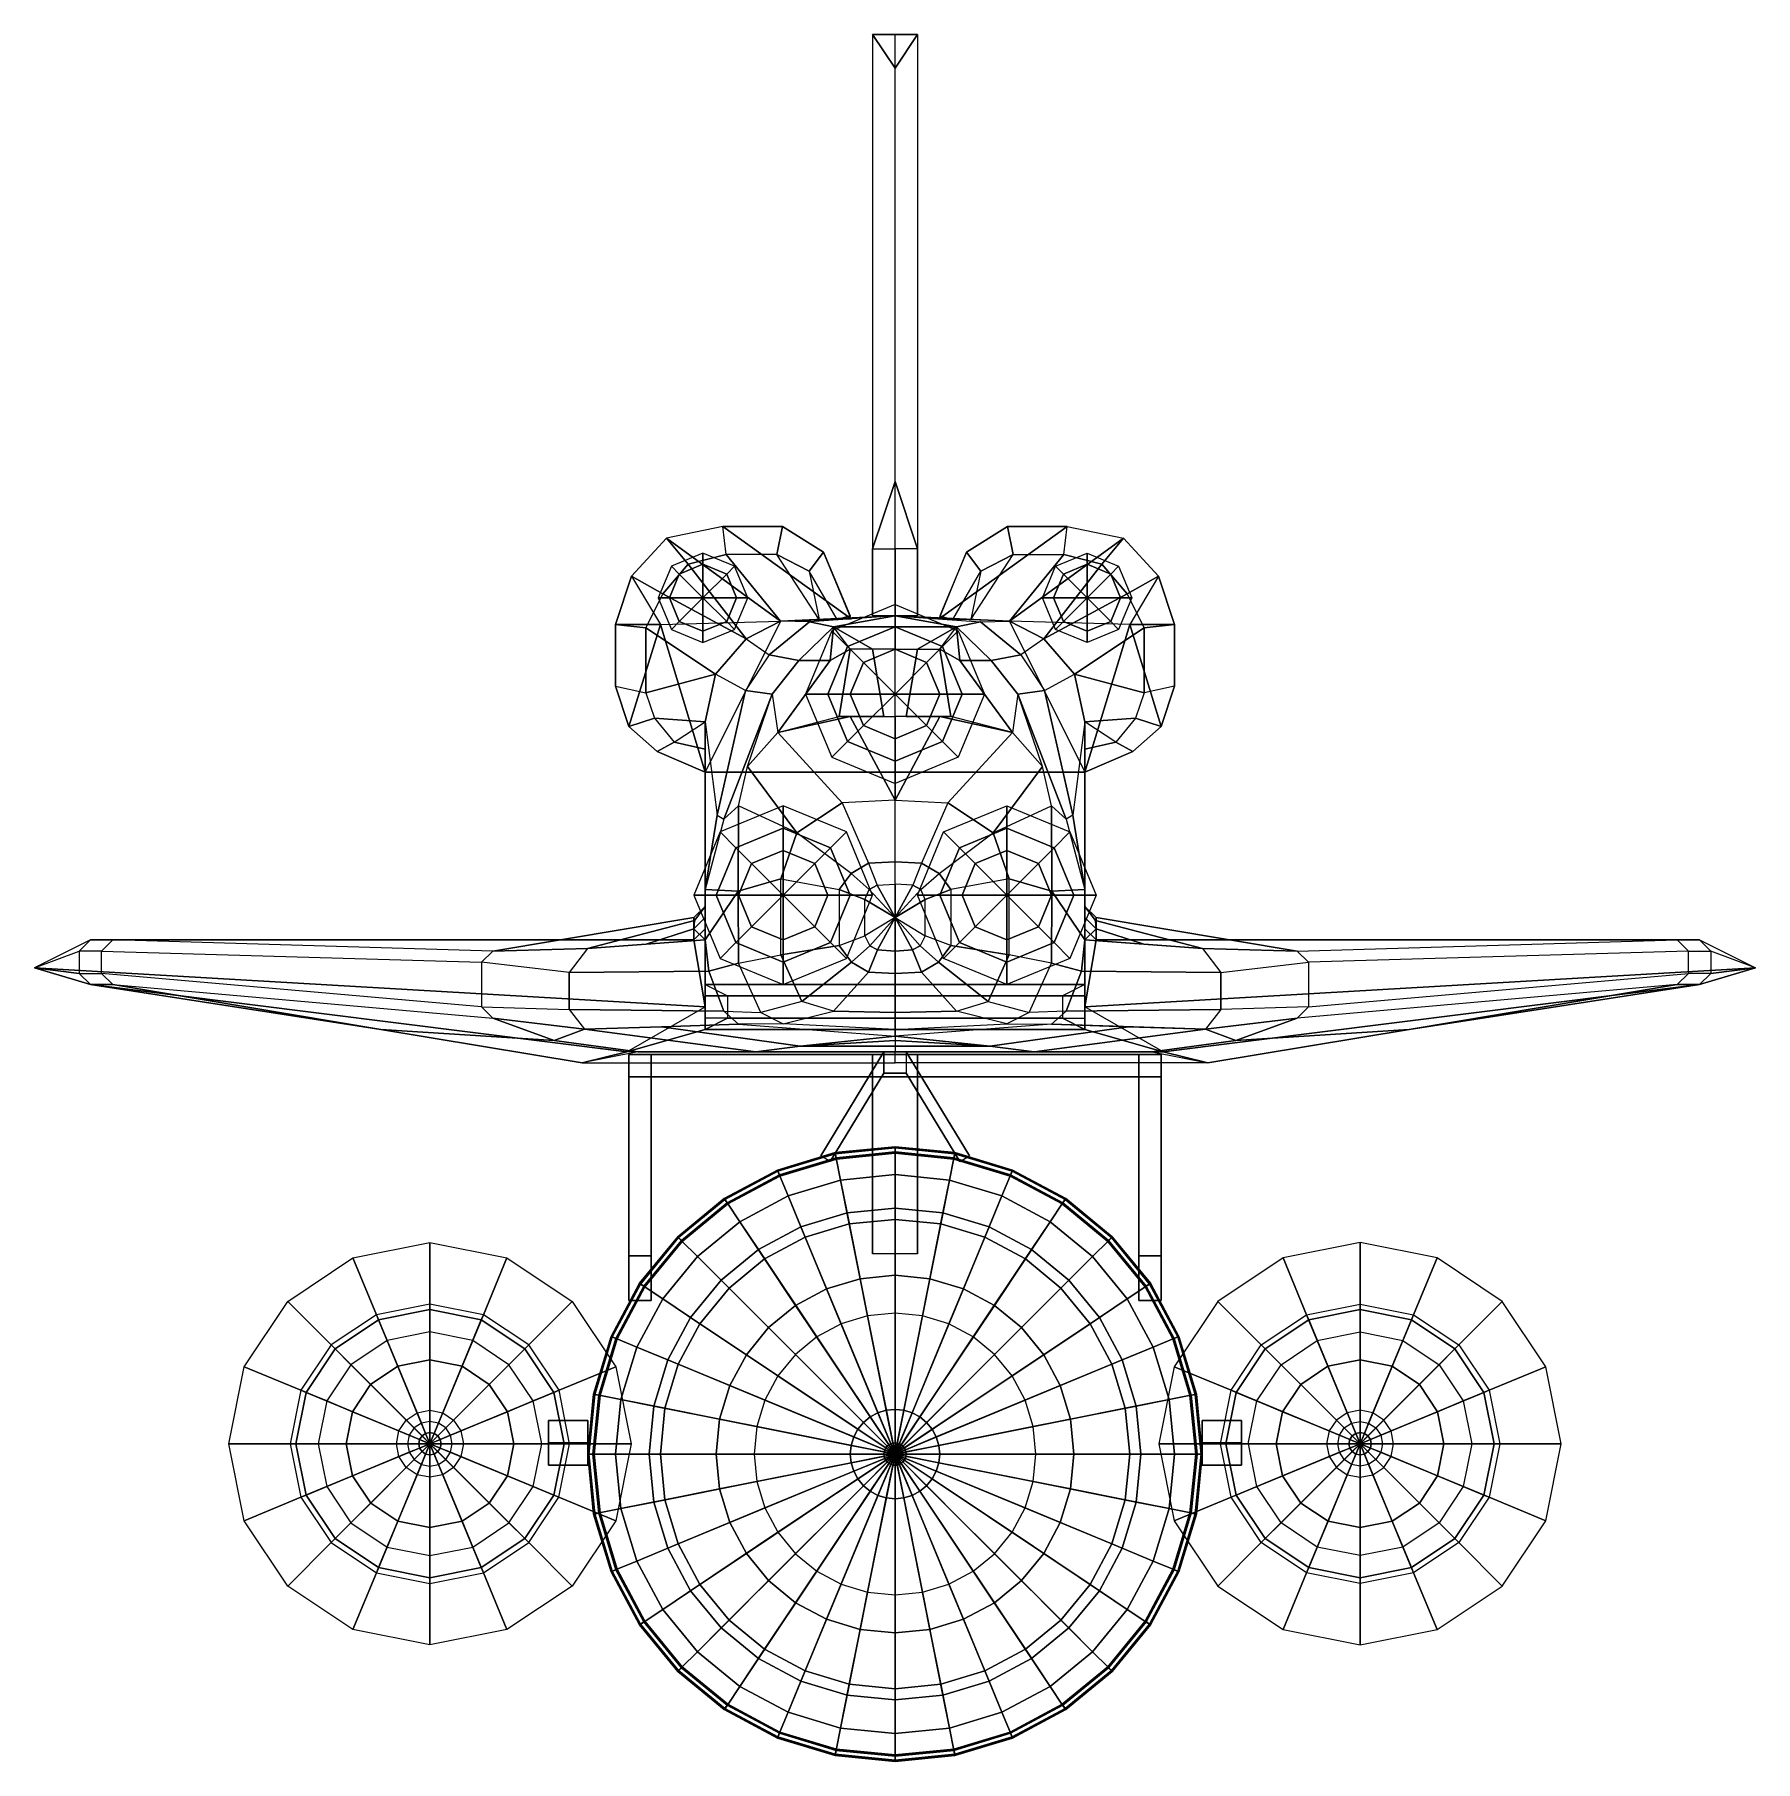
# Model space of a CAD drawing. Extents: x -203.4 to -126.4, y -13.8 to 63.5.
import ezdxf

# ---------------------------------------------------------------- set-up
doc = ezdxf.new("R2010")
doc.units = 0
doc.layers.get('0').update_dxf_attribs({"linetype": 'CONTINUOUS'})
for name, color, linetype in [('EXTERNAL_TANK', 7, 'CONTINUOUS'), ('LEFT_SRB', 7, 'CONTINUOUS'), ('ORBITER', 7, 'CONTINUOUS'), ('ORBITER_MOUNTS', 2, 'CONTINUOUS'), ('RIGHT_SRB', 7, 'CONTINUOUS')]:
    doc.layers.add(name, color=color, linetype=linetype)

# ---------------------------------------------------------------- blocks, each defined once
blk = doc.blocks.new('QTR_SRB')
at = {"linetype": 'CONTINUOUS'}
for points in [[(-27.059, 0.462, 12), (-26.583, -1.93, 12), (-29.124, -2.982, 4), (-29.809, 0.462, 4)], [(-26.583, -1.93, 12), (-25.228, -3.957, 12), (-27.173, -5.902, 4), (-29.124, -2.982, 4)], [(-25.228, -3.957, 12), (-23.2, -5.312, 12), (-24.253, -7.853, 4), (-27.173, -5.902, 4)], [(-23.2, -5.312, 12), (-20.809, -5.788, 12), (-20.809, -8.538, 4), (-24.253, -7.853, 4)]]:
    blk.add_3dface(points, dxfattribs=at)
at = {"color": 250, "linetype": 'CONTINUOUS'}
for points in [[(-27.059, 0.462, 12), (-26.583, -1.93, 12), (-20.809, 0.462, 12), (-27.059, 0.462, 12)], [(-26.583, -1.93, 12), (-25.228, -3.957, 12), (-20.809, 0.462, 12), (-26.583, -1.93, 12)], [(-25.228, -3.957, 12), (-23.2, -5.312, 12), (-20.809, 0.462, 12), (-25.228, -3.957, 12)], [(-23.2, -5.312, 12), (-20.809, -5.788, 12), (-20.809, 0.462, 12), (-23.2, -5.312, 12)]]:
    blk.add_3dface(points, dxfattribs=at)
at = {"color": 7, "linetype": 'CONTINUOUS'}
for points in [[(-26.583, -1.93, 12), (-26.352, -1.834, 12.75), (-26.809, 0.462, 12.75), (-27.059, 0.462, 12)], [(-21.733, 0.079, 140.05), (-26.352, -1.834, 125.05), (-26.809, 0.462, 125.05), (-21.809, 0.462, 140.05)], [(-26.352, -1.834, 12.75), (-26.352, -1.834, 125.05), (-26.809, 0.462, 125.05), (-26.809, 0.462, 12.75)], [(-21.516, -0.245, 140.05), (-25.051, -3.781, 125.05), (-26.352, -1.834, 125.05), (-21.733, 0.079, 140.05)], [(-21.309, 0.462, 140.65), (-21.809, 0.462, 140.05), (-21.733, 0.079, 140.05), (-21.271, 0.271, 140.65)], [(-21.271, 0.271, 140.65), (-21.733, 0.079, 140.05), (-21.516, -0.245, 140.05), (-21.162, 0.108, 140.65)], [(-21.162, 0.108, 140.65), (-21.516, -0.245, 140.05), (-21.191, -0.462, 140.05), (-21, 0, 140.65)], [(-21.309, 0.462, 140.65), (-21.271, 0.271, 140.65), (-20.809, 0.462, 140.85), (-21.309, 0.462, 140.65)], [(-21.271, 0.271, 140.65), (-21.162, 0.108, 140.65), (-20.809, 0.462, 140.85), (-21.271, 0.271, 140.65)], [(-21, 0, 140.65), (-21.191, -0.462, 140.05), (-20.809, -0.538, 140.05), (-20.809, -0.038, 140.65)], [(-21.162, 0.108, 140.65), (-21, 0, 140.65), (-20.809, 0.462, 140.85), (-21.162, 0.108, 140.65)], [(-21, 0, 140.65), (-20.809, -0.038, 140.65), (-20.809, 0.462, 140.85), (-21, 0, 140.65)], [(-21.191, -0.462, 140.05), (-23.105, -5.081, 125.05), (-25.051, -3.781, 125.05), (-21.516, -0.245, 140.05)], [(-20.809, -0.538, 140.05), (-20.809, -5.538, 125.05), (-23.105, -5.081, 125.05), (-21.191, -0.462, 140.05)], [(-25.228, -3.957, 12), (-25.051, -3.781, 12.75), (-26.352, -1.834, 12.75), (-26.583, -1.93, 12)], [(-25.051, -3.781, 12.75), (-25.051, -3.781, 125.05), (-26.352, -1.834, 125.05), (-26.352, -1.834, 12.75)], [(-23.2, -5.312, 12), (-23.105, -5.081, 12.75), (-25.051, -3.781, 12.75), (-25.228, -3.957, 12)], [(-23.105, -5.081, 12.75), (-23.105, -5.081, 125.05), (-25.051, -3.781, 125.05), (-25.051, -3.781, 12.75)], [(-20.809, -5.788, 12), (-20.809, -5.538, 12.75), (-23.105, -5.081, 12.75), (-23.2, -5.312, 12)], [(-20.809, -5.538, 12.75), (-20.809, -5.538, 125.05), (-23.105, -5.081, 125.05), (-23.105, -5.081, 12.75)]]:
    blk.add_3dface(points, dxfattribs=at)
at = {"color": 23, "linetype": 'CONTINUOUS'}
for points in [[(-26.352, -1.834), (-26.809, 0.462), (-25.809, 0.462, 4), (-25.428, -1.451, 4)], [(-24.559, 0.462, 8), (-25.809, 0.462, 4), (-25.428, -1.451, 4), (-24.273, -0.973, 8)], [(-24.559, 0.462, 8), (-24.273, -0.973, 8), (-22.194, -0.112, 12), (-22.309, 0.462, 12)], [(-24.273, -0.973, 8), (-23.46, -2.19, 8), (-21.869, -0.599, 12), (-22.194, -0.112, 12)], [(-23.46, -2.19, 8), (-22.244, -3.003, 8), (-21.383, -0.924, 12), (-21.869, -0.599, 12)], [(-25.051, -3.781), (-26.352, -1.834), (-25.428, -1.451, 4), (-24.344, -3.074, 4)], [(-24.273, -0.973, 8), (-25.428, -1.451, 4), (-24.344, -3.074, 4), (-23.46, -2.19, 8)], [(-22.244, -3.003, 8), (-20.809, -3.288, 8), (-20.809, -1.038, 12), (-21.383, -0.924, 12)], [(-23.46, -2.19, 8), (-24.344, -3.074, 4), (-22.722, -4.157, 4), (-22.244, -3.003, 8)], [(-23.105, -5.081), (-25.051, -3.781), (-24.344, -3.074, 4), (-22.722, -4.157, 4)], [(-22.244, -3.003, 8), (-22.722, -4.157, 4), (-20.809, -4.538, 4), (-20.809, -3.288, 8)], [(-20.809, -5.538), (-23.105, -5.081), (-22.722, -4.157, 4), (-20.809, -4.538, 4)]]:
    blk.add_3dface(points, dxfattribs=at)
blk = doc.blocks.new('SRB')
at = {"color": 7, "linetype": 'CONTINUOUS'}
for points in [[(-15.5, 0.5, 122.65), (-13.75, 0.5, 122.65), (-13.75, 1.5, 122.65), (-15.5, 1.5, 122.65)], [(-15.5, 1.5, 122.65), (-15.5, 1.5, 117.65), (-13.75, 1.5, 119.65), (-13.75, 1.5, 122.65)], [(-15.5, 0.5, 117.65), (-15.5, 1.5, 117.65), (-13.75, 1.5, 119.65), (-13.75, 0.5, 119.65)], [(-13.75, 0.5, 119.65), (-13.75, 0.5, 122.65), (-13.75, 1.5, 122.65), (-13.75, 1.5, 119.65)], [(-15.5, 0.5, 122.65), (-15.5, 0.5, 117.65), (-13.75, 0.5, 119.65), (-13.75, 0.5, 122.65)], [(-15.5, 0.5, 117.65), (-15.5, -0.5, 117.65), (-13.75, -0.5, 119.65), (-13.75, 0.5, 119.65)], [(-15.5, 0.5, 122.65), (-15.5, 0.5, 117.65), (-13.75, 0.5, 119.65), (-13.75, 0.5, 122.65)], [(-15.5, 0.5, 122.65), (-13.75, 0.5, 122.65), (-13.75, -0.5, 122.65), (-15.5, -0.5, 122.65)], [(-15.5, 0.5, 40.65), (-15.5, -0.5, 40.65), (-13.75, -0.5, 42.65), (-13.75, 0.5, 42.65)], [(-15.5, 0.5, 45.65), (-15.5, 0.5, 40.65), (-13.75, 0.5, 42.65), (-13.75, 0.5, 45.65)], [(-15.5, 0.5, 45.65), (-13.75, 0.5, 45.65), (-13.75, -0.5, 45.65), (-15.5, -0.5, 45.65)], [(-13.75, 0.5, 119.65), (-13.75, 0.5, 122.65), (-13.75, -0.5, 122.65), (-13.75, -0.5, 119.65)], [(-13.75, 0.5, 42.65), (-13.75, 0.5, 45.65), (-13.75, -0.5, 45.65), (-13.75, -0.5, 42.65)], [(-15.5, -0.5, 122.65), (-15.5, -0.5, 117.65), (-13.75, -0.5, 119.65), (-13.75, -0.5, 122.65)], [(-15.5, -0.5, 45.65), (-15.5, -0.5, 40.65), (-13.75, -0.5, 42.65), (-13.75, -0.5, 45.65)]]:
    blk.add_3dface(points, dxfattribs=at)
for p, rotation in [((-21.271, -20.347), 270), ((-41.617, 0.924), 180), ((-20.347, 21.271), 90)]:
    blk.add_blockref('QTR_SRB', p, dxfattribs=dict(rotation=rotation))
blk.add_blockref('QTR_SRB', (0, 0))
blk = doc.blocks.new('QTR_TANK')
at = {"color": 42}
for points in [[(13.693, 0, 111.342), (13.457, 0, 111.342), (13.198, -2.625, 111.342), (13.43, -2.671, 111.342)], [(13.457, 0, 110.987), (13.693, 0, 110.987), (13.43, -2.671, 110.987), (13.198, -2.625, 110.987)], [(13.75, 0, 132.5), (13.516, 0, 132.5), (13.256, -2.637, 132.5), (13.486, -2.682, 132.5)], [(13.516, 0, 132.11), (13.693, 0, 132.11), (13.43, -2.671, 132.11), (13.256, -2.637, 132.11)], [(13.693, 0, 132.11), (13.693, 0, 111.342), (13.43, -2.671, 111.342), (13.43, -2.671, 132.11)], [(13.43, -2.671, 111.342), (13.198, -2.625, 111.342), (12.433, -5.15, 111.342), (12.651, -5.24, 111.342)], [(13.198, -2.625, 110.987), (13.43, -2.671, 110.987), (12.651, -5.24, 110.987), (12.433, -5.15, 110.987)], [(13.486, -2.682, 132.5), (13.256, -2.637, 132.5), (12.487, -5.172, 132.5), (12.703, -5.262, 132.5)], [(13.256, -2.637, 132.11), (13.43, -2.671, 132.11), (12.651, -5.24, 132.11), (12.487, -5.172, 132.11)], [(13.43, -2.671, 132.11), (13.43, -2.671, 111.342), (12.651, -5.24, 111.342), (12.651, -5.24, 132.11)], [(12.651, -5.24, 111.342), (12.433, -5.15, 111.342), (11.189, -7.476, 111.342), (11.385, -7.607, 111.342)], [(12.433, -5.15, 110.987), (12.651, -5.24, 110.987), (11.385, -7.607, 110.987), (11.189, -7.476, 110.987)], [(12.703, -5.262, 132.5), (12.487, -5.172, 132.5), (11.238, -7.509, 132.5), (11.433, -7.639, 132.5)], [(12.487, -5.172, 132.11), (12.651, -5.24, 132.11), (11.385, -7.607, 132.11), (11.238, -7.509, 132.11)], [(12.651, -5.24, 132.11), (12.651, -5.24, 111.342), (11.385, -7.607, 111.342), (11.385, -7.607, 132.11)], [(11.385, -7.607, 111.342), (11.189, -7.476, 111.342), (9.516, -9.516, 111.342), (9.682, -9.682, 111.342)], [(11.189, -7.476, 110.987), (11.385, -7.607, 110.987), (9.682, -9.682, 110.987), (9.516, -9.516, 110.987)], [(11.433, -7.639, 132.5), (11.238, -7.509, 132.5), (9.557, -9.557, 132.5), (9.723, -9.723, 132.5)], [(11.238, -7.509, 132.11), (11.385, -7.607, 132.11), (9.682, -9.682, 132.11), (9.557, -9.557, 132.11)], [(11.385, -7.607, 132.11), (11.385, -7.607, 111.342), (9.682, -9.682, 111.342), (9.682, -9.682, 132.11)], [(9.682, -9.682, 111.342), (9.516, -9.516, 111.342), (7.476, -11.189, 111.342), (7.607, -11.385, 111.342)], [(9.516, -9.516, 110.987), (9.682, -9.682, 110.987), (7.607, -11.385, 110.987), (7.476, -11.189, 110.987)], [(9.723, -9.723, 132.5), (9.557, -9.557, 132.5), (7.509, -11.238, 132.5), (7.639, -11.433, 132.5)], [(9.557, -9.557, 132.11), (9.682, -9.682, 132.11), (7.607, -11.385, 132.11), (7.509, -11.238, 132.11)], [(9.682, -9.682, 132.11), (9.682, -9.682, 111.342), (7.607, -11.385, 111.342), (7.607, -11.385, 132.11)], [(7.607, -11.385, 111.342), (7.476, -11.189, 111.342), (5.15, -12.433, 111.342), (5.24, -12.651, 111.342)], [(7.476, -11.189, 110.987), (7.607, -11.385, 110.987), (5.24, -12.651, 110.987), (5.15, -12.433, 110.987)], [(7.639, -11.433, 132.5), (7.509, -11.238, 132.5), (5.172, -12.487, 132.5), (5.262, -12.703, 132.5)], [(7.509, -11.238, 132.11), (7.607, -11.385, 132.11), (5.24, -12.651, 132.11), (5.172, -12.487, 132.11)], [(7.607, -11.385, 132.11), (7.607, -11.385, 111.342), (5.24, -12.651, 111.342), (5.24, -12.651, 132.11)], [(5.24, -12.651, 111.342), (5.15, -12.433, 111.342), (2.625, -13.198, 111.342), (2.671, -13.43, 111.342)], [(5.15, -12.433, 110.987), (5.24, -12.651, 110.987), (2.671, -13.43, 110.987), (2.625, -13.198, 110.987)], [(5.262, -12.703, 132.5), (5.172, -12.487, 132.5), (2.637, -13.256, 132.5), (2.682, -13.486, 132.5)], [(5.172, -12.487, 132.11), (5.24, -12.651, 132.11), (2.671, -13.43, 132.11), (2.637, -13.256, 132.11)], [(5.24, -12.651, 132.11), (5.24, -12.651, 111.342), (2.671, -13.43, 111.342), (2.671, -13.43, 132.11)], [(2.671, -13.43, 111.342), (2.625, -13.198, 111.342), (0, -13.457, 111.342), (0, -13.693, 111.342)], [(2.625, -13.198, 110.987), (2.671, -13.43, 110.987), (0, -13.693, 110.987), (0, -13.457, 110.987)], [(2.682, -13.486, 132.5), (2.637, -13.256, 132.5), (0, -13.516, 132.5), (0, -13.75, 132.5)], [(2.637, -13.256, 132.11), (2.671, -13.43, 132.11), (0, -13.693, 132.11), (0, -13.516, 132.11)], [(2.671, -13.43, 132.11), (2.671, -13.43, 111.342), (0, -13.693, 111.342), (0, -13.693, 132.11)]]:
    blk.add_3dface(points, dxfattribs=at)
at = {"color": 30}
for points in [[(13.457, 0, 111.342), (13.457, 0, 110.987), (13.198, -2.625, 110.987), (13.198, -2.625, 111.342)], [(13.516, 0, 132.5), (13.516, 0, 132.11), (13.256, -2.637, 132.11), (13.256, -2.637, 132.5)], [(13.198, -2.625, 111.342), (13.198, -2.625, 110.987), (12.433, -5.15, 110.987), (12.433, -5.15, 111.342)], [(13.256, -2.637, 132.5), (13.256, -2.637, 132.11), (12.487, -5.172, 132.11), (12.487, -5.172, 132.5)], [(12.433, -5.15, 111.342), (12.433, -5.15, 110.987), (11.189, -7.476, 110.987), (11.189, -7.476, 111.342)], [(12.487, -5.172, 132.5), (12.487, -5.172, 132.11), (11.238, -7.509, 132.11), (11.238, -7.509, 132.5)], [(11.189, -7.476, 111.342), (11.189, -7.476, 110.987), (9.516, -9.516, 110.987), (9.516, -9.516, 111.342)], [(11.238, -7.509, 132.5), (11.238, -7.509, 132.11), (9.557, -9.557, 132.11), (9.557, -9.557, 132.5)], [(9.516, -9.516, 111.342), (9.516, -9.516, 110.987), (7.476, -11.189, 110.987), (7.476, -11.189, 111.342)], [(9.557, -9.557, 132.5), (9.557, -9.557, 132.11), (7.509, -11.238, 132.11), (7.509, -11.238, 132.5)], [(7.476, -11.189, 111.342), (7.476, -11.189, 110.987), (5.15, -12.433, 110.987), (5.15, -12.433, 111.342)], [(7.509, -11.238, 132.5), (7.509, -11.238, 132.11), (5.172, -12.487, 132.11), (5.172, -12.487, 132.5)], [(5.15, -12.433, 111.342), (5.15, -12.433, 110.987), (2.625, -13.198, 110.987), (2.625, -13.198, 111.342)], [(5.172, -12.487, 132.5), (5.172, -12.487, 132.11), (2.637, -13.256, 132.11), (2.637, -13.256, 132.5)], [(2.625, -13.198, 111.342), (2.625, -13.198, 110.987), (0, -13.457, 110.987), (0, -13.457, 111.342)], [(2.637, -13.256, 132.5), (2.637, -13.256, 132.11), (0, -13.516, 132.11), (0, -13.516, 132.5)]]:
    blk.add_3dface(points, dxfattribs=at)
at = {"layer": 'EXTERNAL_TANK', "color": 42, "linetype": 'CONTINUOUS'}
for points in [[(6.179, -1.229, 30), (6.3, 0, 30), (0, 0, 29)], [(5.82, -2.411, 30), (6.179, -1.229, 30), (0, 0, 29)], [(5.238, -3.5, 30), (5.82, -2.411, 30), (0, 0, 29)], [(4.455, -4.455, 30), (5.238, -3.5, 30), (0, 0, 29)], [(3.5, -5.238, 30), (4.455, -4.455, 30), (0, 0, 29)], [(2.411, -5.82, 30), (3.5, -5.238, 30), (0, 0, 29)], [(1.229, -6.179, 30), (2.411, -5.82, 30), (0, 0, 29)], [(0, -6.3, 30), (1.229, -6.179, 30), (0, 0, 29)], [(1.663, -1.111, 170), (6.652, -4.445, 162), (7.391, -3.061, 162), (1.848, -0.765, 170)], [(1.848, -0.765, 170), (7.391, -3.061, 162), (7.846, -1.561, 162), (1.962, -0.39, 170)], [(1.962, -0.39, 170), (7.846, -1.561, 162), (8, 0, 162), (2, 0, 170)], [(6.179, -1.229, 30), (6.3, 0, 30), (11, 0, 32), (10.789, -2.146, 32)], [(7.846, -1.561, 162), (10.298, -2.048, 156.5), (10.5, 0, 156.5), (8, 0, 162)], [(10.298, -2.048, 156.5), (12.26, -2.439, 148.5), (12.5, 0, 148.5), (10.5, 0, 156.5)], [(11, 0, 32), (12.5, 0, 34), (12.26, -2.439, 34), (10.789, -2.146, 32)], [(12.26, -2.439, 148.5), (12.5, 0, 148.5), (13.5, 0, 140.5), (13.241, -2.634, 140.5)], [(13.241, -2.634, 36), (12.26, -2.439, 34), (12.5, 0, 34), (13.5, 0, 36)], [(13.241, -2.634, 140.5), (13.5, 0, 140.5), (13.75, 0, 132.5), (13.486, -2.682, 132.5)], [(13.486, -2.682, 38), (13.75, 0, 38), (13.5, 0, 36), (13.241, -2.634, 36)], [(13.486, -2.682, 111), (13.75, 0, 111), (13.75, 0, 38), (13.486, -2.682, 38)], [(1.111, -1.663, 170), (4.445, -6.652, 162), (5.657, -5.657, 162), (1.414, -1.414, 170)], [(1.414, -1.414, 170), (5.657, -5.657, 162), (6.652, -4.445, 162), (1.663, -1.111, 170)], [(5.82, -2.411, 30), (6.179, -1.229, 30), (10.789, -2.146, 32), (10.163, -4.21, 32)], [(0, -2, 170), (0, -8, 162), (1.561, -7.846, 162), (0.39, -1.962, 170)], [(0.39, -1.962, 170), (1.561, -7.846, 162), (3.061, -7.391, 162), (0.765, -1.848, 170)], [(0.765, -1.848, 170), (3.061, -7.391, 162), (4.445, -6.652, 162), (1.111, -1.663, 170)], [(7.391, -3.061, 162), (9.701, -4.018, 156.5), (10.298, -2.048, 156.5), (7.846, -1.561, 162)], [(9.701, -4.018, 156.5), (11.548, -4.784, 148.5), (12.26, -2.439, 148.5), (10.298, -2.048, 156.5)], [(10.789, -2.146, 32), (12.26, -2.439, 34), (11.548, -4.784, 34), (10.163, -4.21, 32)], [(5.238, -3.5, 30), (5.82, -2.411, 30), (10.163, -4.21, 32), (9.146, -6.111, 32)], [(6.652, -4.445, 162), (8.73, -5.833, 156.5), (9.701, -4.018, 156.5), (7.391, -3.061, 162)], [(11.548, -4.784, 148.5), (12.26, -2.439, 148.5), (13.241, -2.634, 140.5), (12.472, -5.166, 140.5)], [(12.472, -5.166, 36), (11.548, -4.784, 34), (12.26, -2.439, 34), (13.241, -2.634, 36)], [(12.472, -5.166, 140.5), (13.241, -2.634, 140.5), (13.486, -2.682, 132.5), (12.703, -5.262, 132.5)], [(12.703, -5.262, 38), (13.486, -2.682, 38), (13.241, -2.634, 36), (12.472, -5.166, 36)], [(12.703, -5.262, 111), (13.486, -2.682, 111), (13.486, -2.682, 38), (12.703, -5.262, 38)], [(4.455, -4.455, 30), (5.238, -3.5, 30), (9.146, -6.111, 32), (7.778, -7.778, 32)], [(3.5, -5.238, 30), (4.455, -4.455, 30), (7.778, -7.778, 32), (6.111, -9.146, 32)], [(5.657, -5.657, 162), (7.425, -7.425, 156.5), (8.73, -5.833, 156.5), (6.652, -4.445, 162)], [(8.73, -5.833, 156.5), (10.393, -6.945, 148.5), (11.548, -4.784, 148.5), (9.701, -4.018, 156.5)], [(10.163, -4.21, 32), (11.548, -4.784, 34), (10.393, -6.945, 34), (9.146, -6.111, 32)], [(2.411, -5.82, 30), (3.5, -5.238, 30), (6.111, -9.146, 32), (4.21, -10.163, 32)], [(10.393, -6.945, 148.5), (11.548, -4.784, 148.5), (12.472, -5.166, 140.5), (11.225, -7.5, 140.5)], [(11.225, -7.5, 36), (10.393, -6.945, 34), (11.548, -4.784, 34), (12.472, -5.166, 36)], [(11.225, -7.5, 140.5), (12.472, -5.166, 140.5), (12.703, -5.262, 132.5), (11.433, -7.639, 132.5)], [(11.433, -7.639, 38), (12.703, -5.262, 38), (12.472, -5.166, 36), (11.225, -7.5, 36)], [(11.433, -7.639, 111), (12.703, -5.262, 111), (12.703, -5.262, 38), (11.433, -7.639, 38)], [(0, -6.3, 30), (1.229, -6.179, 30), (2.146, -10.789, 32), (0, -11, 32)], [(1.229, -6.179, 30), (2.411, -5.82, 30), (4.21, -10.163, 32), (2.146, -10.789, 32)], [(4.445, -6.652, 162), (5.833, -8.73, 156.5), (7.425, -7.425, 156.5), (5.657, -5.657, 162)], [(7.425, -7.425, 156.5), (8.839, -8.839, 148.5), (10.393, -6.945, 148.5), (8.73, -5.833, 156.5)], [(9.146, -6.111, 32), (10.393, -6.945, 34), (8.839, -8.839, 34), (7.778, -7.778, 32)], [(3.061, -7.391, 162), (4.018, -9.701, 156.5), (5.833, -8.73, 156.5), (4.445, -6.652, 162)], [(8.839, -8.839, 148.5), (10.393, -6.945, 148.5), (11.225, -7.5, 140.5), (9.546, -9.546, 140.5)], [(9.546, -9.546, 36), (8.839, -8.839, 34), (10.393, -6.945, 34), (11.225, -7.5, 36)], [(1.561, -7.846, 162), (2.048, -10.298, 156.5), (4.018, -9.701, 156.5), (3.061, -7.391, 162)], [(5.833, -8.73, 156.5), (6.945, -10.393, 148.5), (8.839, -8.839, 148.5), (7.425, -7.425, 156.5)], [(9.546, -9.546, 140.5), (11.225, -7.5, 140.5), (11.433, -7.639, 132.5), (9.723, -9.723, 132.5)], [(9.723, -9.723, 38), (11.433, -7.639, 38), (11.225, -7.5, 36), (9.546, -9.546, 36)], [(9.723, -9.723, 111), (11.433, -7.639, 111), (11.433, -7.639, 38), (9.723, -9.723, 38)], [(0, -8, 162), (0, -10.5, 156.5), (2.048, -10.298, 156.5), (1.561, -7.846, 162)], [(7.778, -7.778, 32), (8.839, -8.839, 34), (6.945, -10.393, 34), (6.111, -9.146, 32)], [(4.018, -9.701, 156.5), (4.784, -11.548, 148.5), (6.945, -10.393, 148.5), (5.833, -8.73, 156.5)], [(6.111, -9.146, 32), (6.945, -10.393, 34), (4.784, -11.548, 34), (4.21, -10.163, 32)], [(6.945, -10.393, 148.5), (8.839, -8.839, 148.5), (9.546, -9.546, 140.5), (7.5, -11.225, 140.5)], [(7.5, -11.225, 36), (6.945, -10.393, 34), (8.839, -8.839, 34), (9.546, -9.546, 36)], [(2.048, -10.298, 156.5), (2.439, -12.26, 148.5), (4.784, -11.548, 148.5), (4.018, -9.701, 156.5)], [(7.5, -11.225, 140.5), (9.546, -9.546, 140.5), (9.723, -9.723, 132.5), (7.639, -11.433, 132.5)], [(7.639, -11.433, 38), (9.723, -9.723, 38), (9.546, -9.546, 36), (7.5, -11.225, 36)], [(7.639, -11.433, 111), (9.723, -9.723, 111), (9.723, -9.723, 38), (7.639, -11.433, 38)], [(0, -10.5, 156.5), (0, -12.5, 148.5), (2.439, -12.26, 148.5), (2.048, -10.298, 156.5)], [(2.146, -10.789, 32), (2.439, -12.26, 34), (0, -12.5, 34), (0, -11, 32)], [(4.21, -10.163, 32), (4.784, -11.548, 34), (2.439, -12.26, 34), (2.146, -10.789, 32)], [(4.784, -11.548, 148.5), (6.945, -10.393, 148.5), (7.5, -11.225, 140.5), (5.166, -12.472, 140.5)], [(5.166, -12.472, 36), (4.784, -11.548, 34), (6.945, -10.393, 34), (7.5, -11.225, 36)], [(2.439, -12.26, 148.5), (4.784, -11.548, 148.5), (5.166, -12.472, 140.5), (2.634, -13.241, 140.5)], [(2.634, -13.241, 36), (2.439, -12.26, 34), (4.784, -11.548, 34), (5.166, -12.472, 36)], [(5.166, -12.472, 140.5), (7.5, -11.225, 140.5), (7.639, -11.433, 132.5), (5.262, -12.703, 132.5)], [(5.262, -12.703, 38), (7.639, -11.433, 38), (7.5, -11.225, 36), (5.166, -12.472, 36)], [(5.262, -12.703, 111), (7.639, -11.433, 111), (7.639, -11.433, 38), (5.262, -12.703, 38)], [(0, -12.5, 148.5), (2.439, -12.26, 148.5), (2.634, -13.241, 140.5), (0, -13.5, 140.5)], [(0, -13.5, 36), (0, -12.5, 34), (2.439, -12.26, 34), (2.634, -13.241, 36)], [(2.634, -13.241, 140.5), (5.166, -12.472, 140.5), (5.262, -12.703, 132.5), (2.682, -13.486, 132.5)], [(2.682, -13.486, 38), (5.262, -12.703, 38), (5.166, -12.472, 36), (2.634, -13.241, 36)], [(2.682, -13.486, 111), (5.262, -12.703, 111), (5.262, -12.703, 38), (2.682, -13.486, 38)], [(0, -13.5, 140.5), (2.634, -13.241, 140.5), (2.682, -13.486, 132.5), (0, -13.75, 132.5)], [(0, -13.75, 38), (2.682, -13.486, 38), (2.634, -13.241, 36), (0, -13.5, 36)], [(0, -13.75, 111), (2.682, -13.486, 111), (2.682, -13.486, 38), (0, -13.75, 38)]]:
    blk.add_3dface(points, dxfattribs=at)
at = {"layer": 'EXTERNAL_TANK', "color": 251, "linetype": 'CONTINUOUS'}
for points in [[(0, 0, 173), (0.354, -0.354, 171.5), (0.416, -0.278, 171.5), (0, 0, 173)], [(0, 0, 173), (0.278, -0.416, 171.5), (0.354, -0.354, 171.5), (0, 0, 173)], [(0, 0, 173), (0.191, -0.462, 171.5), (0.278, -0.416, 171.5), (0, 0, 173)], [(0, 0, 173), (0.098, -0.49, 171.5), (0.191, -0.462, 171.5), (0, 0, 173)], [(0, 0, 173), (0, -0.5, 171.5), (0.098, -0.49, 171.5), (0, 0, 173)], [(0, 0, 173), (0.49, -0.098, 171.5), (0.5, 0, 171.5), (0, 0, 173)], [(0, 0, 173), (0.462, -0.191, 171.5), (0.49, -0.098, 171.5), (0, 0, 173)], [(0, 0, 173), (0.416, -0.278, 171.5), (0.462, -0.191, 171.5), (0, 0, 173)], [(0, -2, 170), (0.39, -1.962, 170), (0.098, -0.49, 171.5), (0, -0.5, 171.5)], [(0.39, -1.962, 170), (0.765, -1.848, 170), (0.191, -0.462, 171.5), (0.098, -0.49, 171.5)], [(0.765, -1.848, 170), (1.111, -1.663, 170), (0.278, -0.416, 171.5), (0.191, -0.462, 171.5)], [(1.111, -1.663, 170), (1.414, -1.414, 170), (0.354, -0.354, 171.5), (0.278, -0.416, 171.5)], [(1.414, -1.414, 170), (1.663, -1.111, 170), (0.416, -0.278, 171.5), (0.354, -0.354, 171.5)], [(1.663, -1.111, 170), (1.848, -0.765, 170), (0.462, -0.191, 171.5), (0.416, -0.278, 171.5)], [(1.848, -0.765, 170), (1.962, -0.39, 170), (0.49, -0.098, 171.5), (0.462, -0.191, 171.5)], [(1.962, -0.39, 170), (2, 0, 170), (0.5, 0, 171.5), (0.49, -0.098, 171.5)]]:
    blk.add_3dface(points, dxfattribs=at)
blk = doc.blocks.new('ET')
at = {"layer": 'ORBITER_MOUNTS', "color": 2, "linetype": 'CONTINUOUS'}
for points in [[(-11.908, 17.875, 38), (-10.908, 17.875, 38), (-10.908, 6.875, 38), (-11.908, 6.875, 38)], [(-10.908, 8.875, 52), (-11.908, 8.875, 52), (-11.908, 17.875, 41), (-10.908, 17.875, 41)], [(-11.908, 17.875, 41), (-11.908, 16.875, 41), (-11.908, 8.875, 51), (-11.908, 8.875, 52)], [(-10.908, 17.875, 41), (-11.908, 17.875, 41), (-11.908, 17.875, 38), (-10.908, 17.875, 38)], [(-11.908, 17.875, 38), (-11.908, 17.875, 41), (-11.908, 16.875, 41), (-11.908, 16.875, 38)], [(-10.908, 17.875, 41), (-10.908, 16.875, 41), (-10.908, 8.875, 51), (-10.908, 8.875, 52)], [(-10.908, 17.875, 38), (-10.908, 17.875, 41), (-10.908, 16.875, 41), (-10.908, 16.875, 38)], [(10.908, 17.875, 39), (-10.908, 17.875, 39), (-10.908, 17.875, 41), (10.908, 17.875, 41)], [(10.908, 17.875, 41), (10.908, 16.875, 41), (-10.908, 16.875, 41), (-10.908, 17.875, 41)], [(10.908, 17.875, 39), (10.908, 16.875, 39), (-10.908, 16.875, 39), (-10.908, 17.875, 39)], [(-0.5, 18, 111), (-0.5, 17.036, 111), (-2.899, 13.082, 111), (-3.326, 13.342, 111)], [(-0.5, 18, 110), (-0.5, 17.036, 110), (-2.899, 13.082, 110), (-3.326, 13.342, 110)], [(-3.326, 13.342, 111), (-3.326, 13.342, 110), (-0.5, 18, 110), (-0.5, 18, 111)], [(1, 8.951, 37.5), (-1, 8.951, 37.5), (-1, 17.875, 37.5), (1, 17.875, 37.5)], [(1, 8.951, 43.5), (-1, 8.951, 43.5), (-1, 17.875, 43.5), (1, 17.875, 43.5)], [(-1, 17.875, 37.5), (-1, 17.875, 43.5), (-1, 8.951, 43.5), (-1, 8.951, 37.5)], [(1, 17.875, 43.5), (-1, 17.875, 43.5), (-1, 17.875, 37.5), (1, 17.875, 37.5)], [(0.5, 17.036, 111), (-0.5, 17.036, 111), (-0.5, 18, 111), (0.5, 18, 111)], [(0.5, 17.036, 110), (-0.5, 17.036, 110), (-0.5, 18, 110), (0.5, 18, 110)], [(-0.5, 18, 111), (-0.5, 18, 110), (0.5, 18, 110), (0.5, 18, 111)], [(0.5, 18, 111), (0.5, 17.036, 111), (2.899, 13.082, 111), (3.326, 13.342, 111)], [(0.5, 18, 110), (0.5, 17.036, 110), (2.899, 13.082, 110), (3.326, 13.342, 110)], [(0.5, 18, 111), (0.5, 18, 110), (3.326, 13.342, 110), (3.326, 13.342, 111)], [(1, 17.875, 43.5), (1, 8.951, 43.5), (1, 8.951, 37.5), (1, 17.875, 37.5)], [(10.908, 17.875, 41), (10.908, 16.875, 41), (10.908, 8.875, 51), (10.908, 8.875, 52)], [(10.908, 17.875, 38), (10.908, 17.875, 41), (10.908, 16.875, 41), (10.908, 16.875, 38)], [(11.908, 8.875, 52), (10.908, 8.875, 52), (10.908, 17.875, 41), (11.908, 17.875, 41)], [(11.908, 17.875, 41), (10.908, 17.875, 41), (10.908, 17.875, 38), (11.908, 17.875, 38)], [(10.908, 17.875, 38), (11.908, 17.875, 38), (11.908, 6.875, 38), (10.908, 6.875, 38)], [(11.908, 17.875, 38), (11.908, 17.875, 41), (11.908, 16.875, 41), (11.908, 16.875, 38)], [(11.908, 17.875, 41), (11.908, 16.875, 41), (11.908, 8.875, 51), (11.908, 8.875, 52)], [(-0.5, 17.036, 111), (-0.5, 17.036, 110), (-2.899, 13.082, 110), (-2.899, 13.082, 111)], [(-0.5, 17.036, 111), (-0.5, 17.036, 110), (0.5, 17.036, 110), (0.5, 17.036, 111)], [(0.5, 17.036, 110), (0.5, 17.036, 111), (2.899, 13.082, 111), (2.899, 13.082, 110)], [(-10.908, 16.875, 39), (-10.908, 8.875, 39), (-11.908, 8.875, 39), (-11.908, 16.875, 39)], [(-11.908, 16.875, 41), (-10.908, 16.875, 41), (-10.908, 8.875, 51), (-11.908, 8.875, 51)], [(-11.908, 8.875, 38), (-11.908, 8.875, 39), (-11.908, 16.875, 39), (-11.908, 16.875, 38)], [(-11.908, 16.875, 41), (-11.908, 16.875, 39), (-10.908, 16.875, 39), (-10.908, 16.875, 41)], [(-10.908, 8.875, 38), (-10.908, 8.875, 39), (-10.908, 16.875, 39), (-10.908, 16.875, 38)], [(10.908, 16.875, 39), (-10.908, 16.875, 39), (-10.908, 16.875, 41), (10.908, 16.875, 41)], [(10.908, 8.875, 38), (10.908, 8.875, 39), (10.908, 16.875, 39), (10.908, 16.875, 38)], [(10.908, 16.875, 41), (11.908, 16.875, 41), (11.908, 8.875, 51), (10.908, 8.875, 51)], [(10.908, 16.875, 41), (10.908, 16.875, 39), (11.908, 16.875, 39), (11.908, 16.875, 41)], [(11.908, 16.875, 39), (11.908, 8.875, 39), (10.908, 8.875, 39), (10.908, 16.875, 39)], [(11.908, 8.875, 38), (11.908, 8.875, 39), (11.908, 16.875, 39), (11.908, 16.875, 38)], [(-11.908, 8.875, 52), (-11.908, 6.875, 52), (-10.908, 6.875, 52), (-10.908, 8.875, 52)], [(-10.908, 8.875, 39), (-10.908, 8.875, 51), (-11.908, 8.875, 51), (-11.908, 8.875, 39)], [(-11.908, 8.875, 38), (-11.908, 6.875, 38), (-11.908, 6.875, 52), (-11.908, 8.875, 52)], [(-10.908, 8.875, 38), (-10.908, 6.875, 38), (-10.908, 6.875, 52), (-10.908, 8.875, 52)], [(10.908, 8.875, 38), (10.908, 6.875, 38), (10.908, 6.875, 52), (10.908, 8.875, 52)], [(11.908, 8.875, 39), (11.908, 8.875, 51), (10.908, 8.875, 51), (10.908, 8.875, 39)], [(10.908, 8.875, 52), (10.908, 6.875, 52), (11.908, 6.875, 52), (11.908, 8.875, 52)], [(11.908, 8.875, 38), (11.908, 6.875, 38), (11.908, 6.875, 52), (11.908, 8.875, 52)]]:
    blk.add_3dface(points, dxfattribs=at)
for rotation in [180, 90, 270]:
    blk.add_blockref('QTR_TANK', (0, 0), dxfattribs=dict(rotation=rotation))
blk.add_blockref('QTR_TANK', (0, 0))
blk = doc.blocks.new('ORBITER_HALF')
at = {"linetype": 'CONTINUOUS'}
for points in [[(1, 39.5, -113), (0, 38, -121.5), (0, 39, -121.5), (0, 39.5, -121)], [(1, 16.5, -90), (0, 19.5, -111), (0, 38, -121.5), (1, 39.5, -113)], [(0, 39.5, -112.5), (1, 39.5, -113), (0, 39.5, -121)], [(0, 16.5, -89.5), (0, 39.5, -112.5), (1, 39.5, -113), (1, 16.5, -90)], [(1, 13.5, -89.5), (0, 13.5, -101), (0, 19.5, -111), (1, 16.5, -90)], [(3.195, 16.338, -105), (3.84, 15.488, -94), (5.288, 16.246, -94), (5.03, 17.5, -105)], [(5.03, 17.5, -105), (5.288, 16.246, -94), (7.556, 16.246, -94), (7.702, 17.5, -105)], [(7.556, 16.246, -94), (7.702, 17.5, -105), (10.226, 16.977, -105), (9.255, 15.804, -94)], [(1, 13.5, -89.5), (1, 16.5, -90), (0, 16.5, -89.5), (0, 13.5, -89)], [(2.581, 13.34, -94), (3.84, 15.488, -94), (3.195, 16.338, -105), (2, 13.5, -105)], [(3.39, 13.339, -89), (5.288, 16.246, -94), (7.556, 16.246, -94), (5.119, 13.257, -89)], [(3.39, 13.339, -89), (5.288, 16.246, -94), (3.84, 15.488, -94)], [(7.556, 16.246, -94), (9.255, 15.804, -94), (6.653, 12.468, -89), (5.119, 13.257, -89)], [(9.255, 15.804, -94), (10.226, 16.977, -105), (11.796, 15.275, -105), (10.39, 14.477, -94)], [(3.39, 13.339, -89), (2.581, 13.34, -94), (3.84, 15.488, -94)], [(9.255, 15.804, -94), (10.39, 14.477, -94), (6.653, 12.468, -89)], [(10.39, 14.477, -94), (11.796, 15.275, -105), (12.5, 13.102, -105), (11.144, 12.96, -94)], [(10.39, 14.477, -94), (11.144, 12.96, -94), (8.036, 10.893, -89), (6.653, 12.468, -89)], [(0, 13.5, -42), (0, 13.5, -105), (5.119, 13.257, -105), (5.119, 13.257, -42)], [(0, 13, -20.25), (0, 13.5, -22), (2.75, 13, -22), (0, 13, -20.25)], [(2.75, 13, -22), (0, 13.5, -22), (0, 13, -20.25), (2.75, 13, -22)], [(0, 13.5, -27), (3.82, 13.236, -27), (5.119, 13.257, -42), (0, 13.5, -42)], [(0, 13.5, -22), (0, 13.5, -27), (3.82, 13.236, -27), (2.75, 13, -22)], [(2.75, 13, -22), (3.82, 13.236, -27), (5.627, 11.752, -27), (4.3, 11.5, -22)], [(5.627, 11.752, -27), (3.82, 13.236, -27), (5.119, 13.257, -42), (6.653, 12.468, -42)], [(5.119, 13.257, -105), (6.653, 12.468, -105), (6.653, 12.468, -42), (5.119, 13.257, -42)], [(0, 12, -19), (1, 12, -19), (2.75, 13, -22), (0, 13, -20.25)], [(2.75, 13, -22), (1, 12, -19), (2, 12, -19), (2.75, 13, -22)], [(2.75, 13, -22), (2.9, 11.5, -20.5), (2, 12, -19), (2.75, 13, -22)], [(2.75, 13, -22), (4.3, 11.5, -22), (2.9, 11.5, -20.5), (2.75, 13, -22)], [(5.627, 11.752, -27), (6.695, 10.159, -27), (8.036, 10.893, -42), (6.653, 12.468, -42)], [(6.653, 12.468, -42), (8.036, 10.893, -42), (8.036, 10.893, -105), (6.653, 12.468, -105)], [(11.144, 12.96, -94), (11.144, 10.055, -94), (8.036, 10.893, -89)], [(11.144, 12.96, -94), (12.5, 13.102, -105), (12.5, 10.344, -105), (11.144, 10.055, -94)], [(0, 12, -19), (1, 12, -19), (0.5, 9, -16), (0, 9, -16)], [(4.3, 11.5, -22), (5.627, 11.752, -27), (6.695, 10.159, -27), (5.5, 10, -22)], [(7.954, 4.582, -27), (6.695, 10.159, -27), (8.036, 10.893, -42), (8.5, 8.753, -42)], [(8.036, 10.893, -89), (11.144, 10.055, -94), (10.766, 8.916, -94), (8.5, 8.753, -89)], [(8.036, 10.893, -42), (8.5, 8.753, -42), (8.5, 8.753, -105), (8.036, 10.893, -105)], [(7.663, 4.402, -22), (5.5, 10, -22), (6.695, 10.159, -27), (7.954, 4.582, -27)], [(10.766, 8.916, -94), (11.914, 8.545, -105), (12.5, 10.344, -105), (11.144, 10.055, -94)], [(12.5, 10.344, -110), (12.5, 10.344, -105), (11.914, 8.545, -105), (11.914, 8.545, -110)], [(5.5, 10, -22), (5.25, 8.28, -16), (6.6, 6.75, -16), (5.5, 10, -22)], [(5.5, 10, -22), (7.663, 4.402, -22), (7, 5, -16), (6.6, 6.75, -16)], [(0, 5.25, -8), (2, 9, -16), (0, 9, -16), (0, 5.25, -8)], [(2.364, 5.133, -8), (5.25, 8.28, -16), (2, 9, -16), (0, 5.25, -8)], [(0.5, 9, -16), (2.5, 9, -16.2), (2, 9, -16), (0.5, 9, -16)], [(2, 9, -16), (5.25, 8.28, -16), (2.5, 9, -16.2), (2, 9, -16)], [(8.5, 8.753, -42), (7.954, 4.582, -27), (8.5, 1.25, -27), (8.5, 0, -42)], [(8.5, 8.753, -89), (10.766, 8.916, -94), (9.885, 7.843, -94)], [(8.5, 7.527, -94), (9.885, 7.843, -94), (8.5, 8.753, -89)], [(8.5, 6.5, -103), (8.5, 8.753, -87), (8.5, -0.5, -87), (8.5, -3, -105)], [(8.5, 8.753, -87), (8.5, 6.5, -103), (8.5, 6.5, -105), (8.5, 8.753, -105)], [(8.5, 8.753, -57), (8.5, 8.753, -72), (8.5, 0.5, -72), (8.5, 0.5, -57)], [(8.5, 0.5, -72), (8.5, -0.5, -87), (8.5, 8.753, -87), (8.5, 8.753, -72)], [(8.5, 0.5, -57), (8.5, 8.753, -57), (8.5, 8.753, -42), (8.5, 0, -42)], [(9.885, 7.843, -94), (10.647, 7.431, -105), (11.914, 8.545, -105), (10.766, 8.916, -94)], [(10.647, 7.431, -110), (11.914, 8.545, -110), (11.914, 8.545, -105), (10.647, 7.431, -105)], [(4.393, 3.788, -8), (6.6, 6.75, -16), (5.25, 8.28, -16), (2.364, 5.133, -8)], [(8.5, 7.527, -94), (8.5, 6.5, -105), (10.647, 7.431, -105), (9.885, 7.843, -94)], [(8.5, 6.5, -110), (8.5, 6.5, -105), (10.647, 7.431, -105), (10.647, 7.431, -110)], [(4.393, 3.788, -8), (7, 5, -16), (6.6, 6.75, -16)], [(7, 5, -16), (7.663, 4.402, -22), (8.5, 1.25, -22), (7.024, 1.174, -16)], [(7.663, 4.402, -22), (8.5, 1.25, -22), (8.5, 1.25, -27), (7.954, 4.582, -27)], [(8.5, 1.25, -22), (8.5, -1, -22), (7.024, 1.174, -16), (8.5, 1.25, -22)], [(8.5, 1.25, -27), (8.5, -1, -27), (9, -0.5, -42), (8.5, 0, -42)], [(8.5, 1.25, -22), (8.5, -1, -22), (8.5, -1, -27), (8.5, 1.25, -27)], [(8.5, 0.5, -57), (8.967, -0.127, -57), (9, 0, -72), (8.5, 0.5, -72)], [(8.5, -0.5, -87), (8.5, 0.5, -72), (9, 0, -72), (9, -1, -87)], [(9, -0.5, -42), (8.967, -0.127, -57), (8.5, 0.5, -57), (8.5, 0, -42)], [(35, -1, -85), (9, -1, -87), (9, 0, -72), (18, -1.5, -67)], [(8.5, -0.5, -87), (9, -1, -87), (8.5, -4, -105), (8.5, -0.5, -87)], [(8.5, -3, -105), (8.5, -0.5, -87), (8.5, -4, -105)], [(9, -0.5, -42), (8.5, -1, -22), (11.129, -1.195, -42)], [(9, -0.5, -42), (11.129, -1.195, -42), (13.759, -1.391, -57), (8.967, -0.127, -57)], [(36, -1, -87), (38.5, -2.25, -100), (8.5, -4, -105), (9, -1, -87)], [(13.759, -1.391, -57), (11.129, -1.195, -42), (8.5, -1, -22)], [(9, -1, -87), (36, -1, -87), (35, -1, -85)], [(23, -5, -87), (36, -3, -87), (35, -3, -85)]]:
    blk.add_3dface(points, dxfattribs=at)
at = {"color": 250, "linetype": 'CONTINUOUS'}
for points in [[(5.119, 13.257, -105), (1.969, 13.367, -105), (7.702, 17.5, -105), (10.226, 16.977, -105)], [(1.969, 13.367, -105), (3.195, 16.338, -105), (5.03, 17.5, -105), (7.702, 17.5, -105)], [(5.119, 13.257, -105), (10.226, 16.977, -105), (11.796, 15.275, -105), (10.5, 13.102, -105)], [(7.532, 15.367, -105), (7.178, 15.721, -110.5), (8.592, 16.307, -110.5), (8.592, 15.807, -105)], [(8.592, 15.807, -105), (8.592, 16.307, -110.5), (10.006, 15.721, -110.5), (9.653, 15.367, -105)], [(7.092, 14.307, -105), (6.592, 14.307, -110.5), (7.178, 15.721, -110.5), (7.532, 15.367, -105)], [(7.532, 15.367, -105), (8.592, 15.807, -105), (8.592, 14.307, -105)], [(8.592, 15.807, -105), (9.653, 15.367, -105), (8.592, 14.307, -105)], [(9.653, 15.367, -105), (10.006, 15.721, -110.5), (10.592, 14.307, -110.5), (10.092, 14.307, -105)], [(7.092, 14.307, -105), (7.532, 15.367, -105), (8.592, 14.307, -105)], [(9.653, 15.367, -105), (10.092, 14.307, -105), (8.592, 14.307, -105)], [(10.5, 13.102, -105), (12.5, 13.102, -105), (11.796, 15.275, -105)], [(7.532, 13.246, -105), (7.178, 12.893, -110.5), (6.592, 14.307, -110.5), (7.092, 14.307, -105)], [(7.532, 13.246, -105), (7.092, 14.307, -105), (8.592, 14.307, -105)], [(8.592, 12.807, -105), (7.532, 13.246, -105), (8.592, 14.307, -105)], [(10.092, 14.307, -105), (9.653, 13.246, -105), (8.592, 14.307, -105)], [(9.653, 13.246, -105), (8.592, 12.807, -105), (8.592, 14.307, -105)], [(10.092, 14.307, -105), (10.592, 14.307, -110.5), (10.006, 12.893, -110.5), (9.653, 13.246, -105)], [(5.119, 13.257, -105), (8.5, 6.5, -110), (8.5, 6.5, -105), (10.5, 13.102, -105)], [(8.592, 12.807, -105), (8.592, 12.307, -110.5), (7.178, 12.893, -110.5), (7.532, 13.246, -105)], [(9.653, 13.246, -105), (10.006, 12.893, -110.5), (8.592, 12.307, -110.5), (8.592, 12.807, -105)], [(11.914, 8.545, -110), (10.647, 7.431, -110), (8.5, 6.5, -110), (10.5, 13.102, -110)], [(10.5, 13.102, -105), (10.5, 13.102, -110), (8.5, 6.5, -110), (8.5, 6.5, -105)], [(10.5, 13.102, -110), (12.5, 13.102, -110), (12.5, 10.344, -110), (11.914, 8.545, -110)], [(10.5, 13.102, -105), (10.5, 13.102, -110), (12.5, 13.102, -110), (12.5, 13.102, -105)], [(1, 12, -19), (2, 12, -19), (2.5, 9, -16.2), (0.5, 9, -16)], [(2, 12, -19), (2.9, 11.5, -20.5), (5.25, 8.28, -16), (2.5, 9, -16.2)], [(5.25, 8.28, -16), (2.9, 11.5, -20.5), (4.3, 11.5, -22), (5.5, 10, -22)], [(8.5, 6.5, -103), (8.5, -3, -105), (0, -3, -105), (0, 6.5, -103)], [(1.192, 2.437, -2.5), (0, 2.5, -2.5), (0, 5.25, -8), (2.364, 5.133, -8)], [(4.393, 3.788, -8), (2.364, 5.133, -8), (1.192, 2.437, -2.5), (1.969, 1.965, -2.5)], [(4.393, 3.788, -8), (7, 5, -16), (7.024, 1.174, -16), (5.108, 1.727, -8)], [(2.5, 1.25, -2.5), (1.969, 1.965, -2.5), (4.393, 3.788, -8), (5.108, 1.727, -8)], [(0, 1.5, -0.5), (0, 2.5, -2.5), (1.192, 2.437, -2.5), (0.793, 1.446, -0.5)], [(1.154, 1.261, -0.5), (1.969, 1.965, -2.5), (1.192, 2.437, -2.5), (0.793, 1.446, -0.5)], [(1.355, 0.807, -0.5), (1.154, 1.261, -0.5), (1.969, 1.965, -2.5), (2.5, 1.25, -2.5)], [(2.5, -1.25, -2.5), (5.108, -1.666, -8), (5.108, 1.727, -8), (2.5, 1.25, -2.5)], [(5.108, 1.727, -8), (7.024, 1.174, -16), (7, -2.039, -16), (5.108, -1.666, -8)], [(2.5, -1.25, -2.5), (1.355, -0.812, -0.5), (1.355, 0.807, -0.5), (2.5, 1.25, -2.5)], [(7, -2.039, -16), (7.024, 1.174, -16), (8.5, -1, -22), (8.337, -2.396, -22)], [(0, -2.5, -2.5), (1.184, -2.437, -2.5), (0.784, -1.438, -0.5), (0, -1.5, -0.5)], [(1.951, -1.99, -2.5), (1.133, -1.265, -0.5), (0.784, -1.438, -0.5), (1.184, -2.437, -2.5)], [(1.951, -1.99, -2.5), (2.5, -1.25, -2.5), (1.355, -0.812, -0.5), (1.133, -1.265, -0.5)], [(4.172, -3.754, -8), (5.108, -1.666, -8), (2.5, -1.25, -2.5), (1.951, -1.99, -2.5)], [(8.337, -2.396, -22), (8.5, -1, -22), (13.759, -1.391, -57), (14.58, -2.462, -57)], [(36, -1, -87), (38.5, -2.25, -100), (36.5, -1.5, -87), (36, -1, -87)], [(36.5, -1.5, -87), (36.5, -2.5, -87), (38.5, -2.25, -100), (36.5, -1.5, -87)], [(4.172, -3.754, -8), (1.951, -1.99, -2.5), (1.184, -2.437, -2.5), (2.755, -4.185, -8)], [(7, -2.039, -16), (5.108, -1.666, -8), (4.172, -3.754, -8), (6, -4.25, -16)], [(7, -2.039, -16), (8.337, -2.396, -22), (7.663, -4.187, -22), (6, -4.25, -16)], [(38.5, -2.25, -100), (36, -3, -87), (12, -6, -93), (8.5, -4, -105)], [(38.5, -2.25, -100), (36.5, -2.5, -87), (36, -3, -87), (38.5, -2.25, -100)], [(0, -2.5, -2.5), (0, -4.25, -8), (2.755, -4.185, -8), (1.184, -2.437, -2.5)], [(0, -3, -106.5), (8.5, -3, -106.5), (7.5, -3.5, -114), (0, -3.5, -114)], [(8.5, -3, -105), (8.5, -3, -106.5), (0, -3, -106.5), (0, -3, -105)], [(8.5, -3, -106.5), (7.5, -3.5, -114), (8.5, -3.5, -107.5), (8.5, -3, -106.5)], [(8.337, -2.396, -22), (14.58, -2.462, -57), (14.58, -4.11, -57), (7.663, -4.187, -22)], [(8.5, -3.5, -107.5), (8.5, -3, -106.5), (8.5, -5, -106.5), (8.5, -4.5, -107.5)], [(8.5, -5, -105), (8.5, -3, -105), (8.5, -3, -106.5), (8.5, -5, -106.5)], [(14, -6.5, -87), (12, -6, -93), (36, -3, -87), (23, -5, -87)], [(18, -4.5, -67), (15.25, -5.5, -67), (23, -5, -87), (35, -3, -85)], [(23, -5, -87), (36, -3, -87), (35, -3, -85), (23, -5, -87)], [(0, -4.5, -114), (0, -3.5, -114), (7.5, -3.5, -114), (7.5, -4.5, -114)], [(2.755, -4.185, -8), (4.172, -3.754, -8), (6, -4.25, -16), (5, -4.75, -16)], [(7.5, -3.5, -114), (7.5, -4.5, -114), (8.5, -4.5, -107.5), (8.5, -3.5, -107.5)], [(0, -4.25, -8), (0, -5, -16), (5, -4.75, -16), (2.755, -4.185, -8)], [(0, -5, -106.5), (0, -4.5, -114), (7.5, -4.5, -114), (8.5, -5, -106.5)], [(6, -4.25, -16), (5, -4.75, -16), (7.004, -4.771, -22), (7.663, -4.187, -22)], [(7.004, -4.771, -22), (7.663, -4.187, -22), (14.58, -4.11, -57), (13.895, -4.99, -57)], [(8.5, -5, -106.5), (7.5, -4.5, -114), (8.5, -4.5, -107.5), (8.5, -5, -106.5)], [(8.5, -4, -105), (8.5, -5, -105), (12, -6, -93), (8.5, -4, -105)], [(13.895, -4.99, -57), (15.25, -5.5, -67), (18, -4.5, -67)], [(0, -5, -16), (5, -4.75, -16), (7.004, -4.771, -22), (0, -5.301, -22)], [(10.45, -4.881, -42), (7.004, -4.771, -22), (0, -5.301, -22), (4.25, -5.75, -42)], [(0, -6, -93), (12, -6, -93), (8.5, -5, -105), (0, -5, -105)], [(8.5, -5, -105), (8.5, -5, -106.5), (0, -5, -106.5), (0, -5, -105)], [(0, -5.301, -22), (0, -5.5, -27), (4.25, -5.75, -42), (0, -5.301, -22)], [(4.25, -5.75, -42), (6.229, -6, -57), (13.895, -4.99, -57), (10.45, -4.881, -42)], [(6.229, -6, -57), (11.5, -6, -67), (15.25, -5.5, -67), (13.895, -4.99, -57)], [(7.004, -4.771, -22), (10.45, -4.881, -42), (13.895, -4.99, -57), (7.004, -4.771, -22)], [(15.25, -5.5, -67), (11.5, -6, -67), (14, -6.5, -87), (23, -5, -87)], [(0, -5.5, -27), (0, -5.75, -42), (4.25, -5.75, -42), (0, -5.5, -27)], [(4.25, -5.75, -42), (0, -5.75, -42), (0, -6, -57), (6.229, -6, -57)], [(0, -6.5, -87), (0, -6, -93), (12, -6, -93), (14, -6.5, -87)], [(0, -6, -67), (11.5, -6, -67), (14, -6.5, -87), (0, -6.5, -87)], [(0, -6, -57), (0, -6, -67), (11.5, -6, -67), (6.229, -6, -57)]]:
    blk.add_3dface(points, dxfattribs=at)
at = {"color": 254, "linetype": 'CONTINUOUS'}
for points in [[(0, 13, -106), (0, 14, -110), (2.828, 12.828, -110), (2.121, 12.121, -106)], [(1.414, 11.414, -103), (0, 12, -103), (0, 13, -106), (2.121, 12.121, -106)], [(2.121, 12.121, -106), (2.828, 12.828, -110), (4, 10, -110), (3, 10, -106)], [(0, 12, -103), (1.414, 11.414, -103), (0, 10, -103)], [(0, 12, -101), (0, 12, -103), (1.414, 11.414, -103), (1.414, 11.414, -101)], [(2, 10, -103), (1.414, 11.414, -103), (2.121, 12.121, -106), (3, 10, -106)], [(1.414, 11.414, -101), (1.414, 11.414, -103), (2, 10, -103), (2, 10, -101)], [(2, 10, -103), (1.414, 8.586, -103), (0, 10, -103)], [(1.414, 8.586, -103), (0, 8, -103), (0, 10, -103)], [(1.414, 8.586, -103), (2, 10, -103), (3, 10, -106), (2.121, 7.879, -106)], [(2, 10, -101), (2, 10, -103), (1.414, 8.586, -103), (1.414, 8.586, -101)], [(3, 10, -106), (4, 10, -110), (2.828, 7.172, -110), (2.121, 7.879, -106)], [(0, 8, -103), (1.414, 8.586, -103), (2.121, 7.879, -106), (0, 7, -106)], [(1.414, 8.586, -101), (1.414, 8.586, -103), (0, 8, -103), (0, 8, -101)], [(2.121, 7.879, -106), (2.828, 7.172, -110), (0, 6, -110), (0, 7, -106)], [(2.879, 3.121, -108), (2.172, 3.828, -112), (5, 5, -112), (5, 4, -108)], [(5, 4, -108), (5, 5, -112), (7.828, 3.828, -112), (7.121, 3.121, -108)], [(5, 3, -105), (3.586, 2.414, -105), (2.879, 3.121, -108), (5, 4, -108)], [(6.414, 2.414, -105), (5, 3, -105), (5, 4, -108), (7.121, 3.121, -108)], [(2, 1, -108), (1, 1, -112), (2.172, 3.828, -112), (2.879, 3.121, -108)], [(3.586, 2.414, -105), (3, 1, -105), (2, 1, -108), (2.879, 3.121, -108)], [(7, 1, -105), (6.414, 2.414, -105), (7.121, 3.121, -108), (8, 1, -108)], [(7.121, 3.121, -108), (7.828, 3.828, -112), (9, 1, -112), (8, 1, -108)], [(3, 1, -104.188), (3, 1, -105), (3.586, 2.414, -105), (3.586, 2.414, -103.893)], [(3, 1, -105), (3.586, 2.414, -105), (5, 1, -105)], [(3.586, 2.414, -103.893), (3.586, 2.414, -105), (5, 3, -105), (5, 3, -103.753)], [(3.586, 2.414, -105), (5, 3, -105), (5, 1, -105)], [(5, 3, -103.753), (5, 3, -105), (6.414, 2.414, -105), (6.414, 2.414, -103.893)], [(5, 3, -105), (6.414, 2.414, -105), (5, 1, -105)], [(6.414, 2.414, -105), (7, 1, -105), (5, 1, -105)], [(6.414, 2.414, -103.893), (6.414, 2.414, -105), (7, 1, -105), (7, 1, -104.188)], [(2.879, -1.121, -108), (2.172, -1.828, -112), (1, 1, -112), (2, 1, -108)], [(3, 1, -105), (3.586, -0.414, -105), (2.879, -1.121, -108), (2, 1, -108)], [(3.586, -0.414, -104.491), (3.586, -0.414, -105), (3, 1, -105), (3, 1, -104.188)], [(3.586, -0.414, -105), (3, 1, -105), (5, 1, -105)], [(5, -1, -105), (3.586, -0.414, -105), (5, 1, -105)], [(6.414, -0.414, -105), (5, -1, -105), (5, 1, -105)], [(7, 1, -105), (6.414, -0.414, -105), (5, 1, -105)], [(7, 1, -104.188), (7, 1, -105), (6.414, -0.414, -105), (6.414, -0.414, -104.491)], [(6.414, -0.414, -105), (7, 1, -105), (8, 1, -108), (7.121, -1.121, -108)], [(8, 1, -108), (9, 1, -112), (7.828, -1.828, -112), (7.121, -1.121, -108)], [(3.586, -0.414, -105), (5, -1, -105), (5, -2, -108), (2.879, -1.121, -108)], [(5, -1, -104.61), (5, -1, -105), (3.586, -0.414, -105), (3.586, -0.414, -104.491)], [(6.414, -0.414, -104.491), (6.414, -0.414, -105), (5, -1, -105), (5, -1, -104.61)], [(5, -1, -105), (6.414, -0.414, -105), (7.121, -1.121, -108), (5, -2, -108)], [(5, -2, -108), (5, -3, -112), (2.172, -1.828, -112), (2.879, -1.121, -108)], [(7.121, -1.121, -108), (7.828, -1.828, -112), (5, -3, -112), (5, -2, -108)]]:
    blk.add_3dface(points, dxfattribs=at)
at = {"color": 250}
blk.add_3dface([(0, 6.5, -101), (0, 13.5, -101), (5.119, 13.257, -101), (8.5, 6.5, -101)], dxfattribs=at)
at = {"color": 7, "linetype": 'CONTINUOUS'}
for points in [[(12.5, 13.102, -105), (12.5, 13.102, -110), (12.5, 10.344, -110), (12.5, 10.344, -105)], [(9, 0, -67), (8.967, -0.127, -57), (13.759, -1.391, -57), (18, -1.5, -67)], [(9, 0, -72), (9, 0, -67), (18, -1.5, -67), (9, 0, -72)]]:
    blk.add_3dface(points, dxfattribs=at)
at = {"color": 252, "linetype": 'CONTINUOUS'}
for points in [[(1.414, 11.414, -103), (2, 10, -103), (0, 10, -103)], [(0, 0), (0.793, 1.446, -0.5), (0, 1.5, -0.5), (0, 0)], [(0, 0), (1.154, 1.261, -0.5), (0.793, 1.446, -0.5), (0, 0)], [(1.355, 0.807, -0.5), (1.154, 1.261, -0.5), (0, 0), (1.355, 0.807, -0.5)], [(0, 0), (1.355, -0.812, -0.5), (1.355, 0.807, -0.5), (0, 0)], [(0, 0), (0, -1.5, -0.5), (0.784, -1.438, -0.5), (0, 0)], [(0, 0), (0.784, -1.438, -0.5), (1.133, -1.265, -0.5)], [(1.133, -1.265, -0.5), (0, 0), (1.355, -0.812, -0.5), (1.133, -1.265, -0.5)], [(14.58, -2.462, -57), (18.5, -2, -67), (18, -1.5, -67), (13.759, -1.391, -57)], [(18, -1.5, -67), (35, -1, -85), (35.5, -1.5, -85), (18.5, -2, -67)], [(18.5, -2, -67), (18.5, -4, -67), (35.5, -2.5, -85), (35.5, -1.5, -85)], [(36, -1, -87), (35, -1, -85), (35.5, -1.5, -85), (36.5, -1.5, -87)], [(35.5, -2.5, -85), (35.5, -1.5, -85), (36.5, -1.5, -87), (36.5, -2.5, -87)], [(18.5, -2, -67), (18.5, -4, -67), (14.58, -4.11, -57), (14.58, -2.462, -57)], [(18, -4.5, -67), (18.5, -4, -67), (35.5, -2.5, -85), (35, -3, -85)], [(36.5, -2.5, -87), (35.5, -2.5, -85), (35, -3, -85), (36, -3, -87)], [(13.895, -4.99, -57), (18, -4.5, -67), (18.5, -4, -67), (14.58, -4.11, -57)]]:
    blk.add_3dface(points, dxfattribs=at)
blk.add_3dface([(0, 6.5, -101), (0, 6.5, -103), (8.5, 6.5, -103), (8.5, 6.5, -101)])
blk = doc.blocks.new('ORBITER')
at = {"xscale": -1}
blk.add_blockref('ORBITER_HALF', (0, 0), dxfattribs=at)
blk.add_blockref('ORBITER_HALF', (0, 0))

msp = doc.modelspace()

# ---------------------------------------------------------------- block references
at = {"layer": 'EXTERNAL_TANK'}
msp.add_blockref('ET', (-164.869, 0), dxfattribs=at)
at = {"layer": 'LEFT_SRB', "xscale": -1}
msp.add_blockref('SRB', (-164.869, 0), dxfattribs=at)
at = {"layer": 'ORBITER'}
msp.add_blockref('ORBITER', (-164.869, 24, 123), dxfattribs=at)
at = {"layer": 'RIGHT_SRB'}
msp.add_blockref('SRB', (-164.869, 0), dxfattribs=at)

doc.saveas('drawing.dxf')
